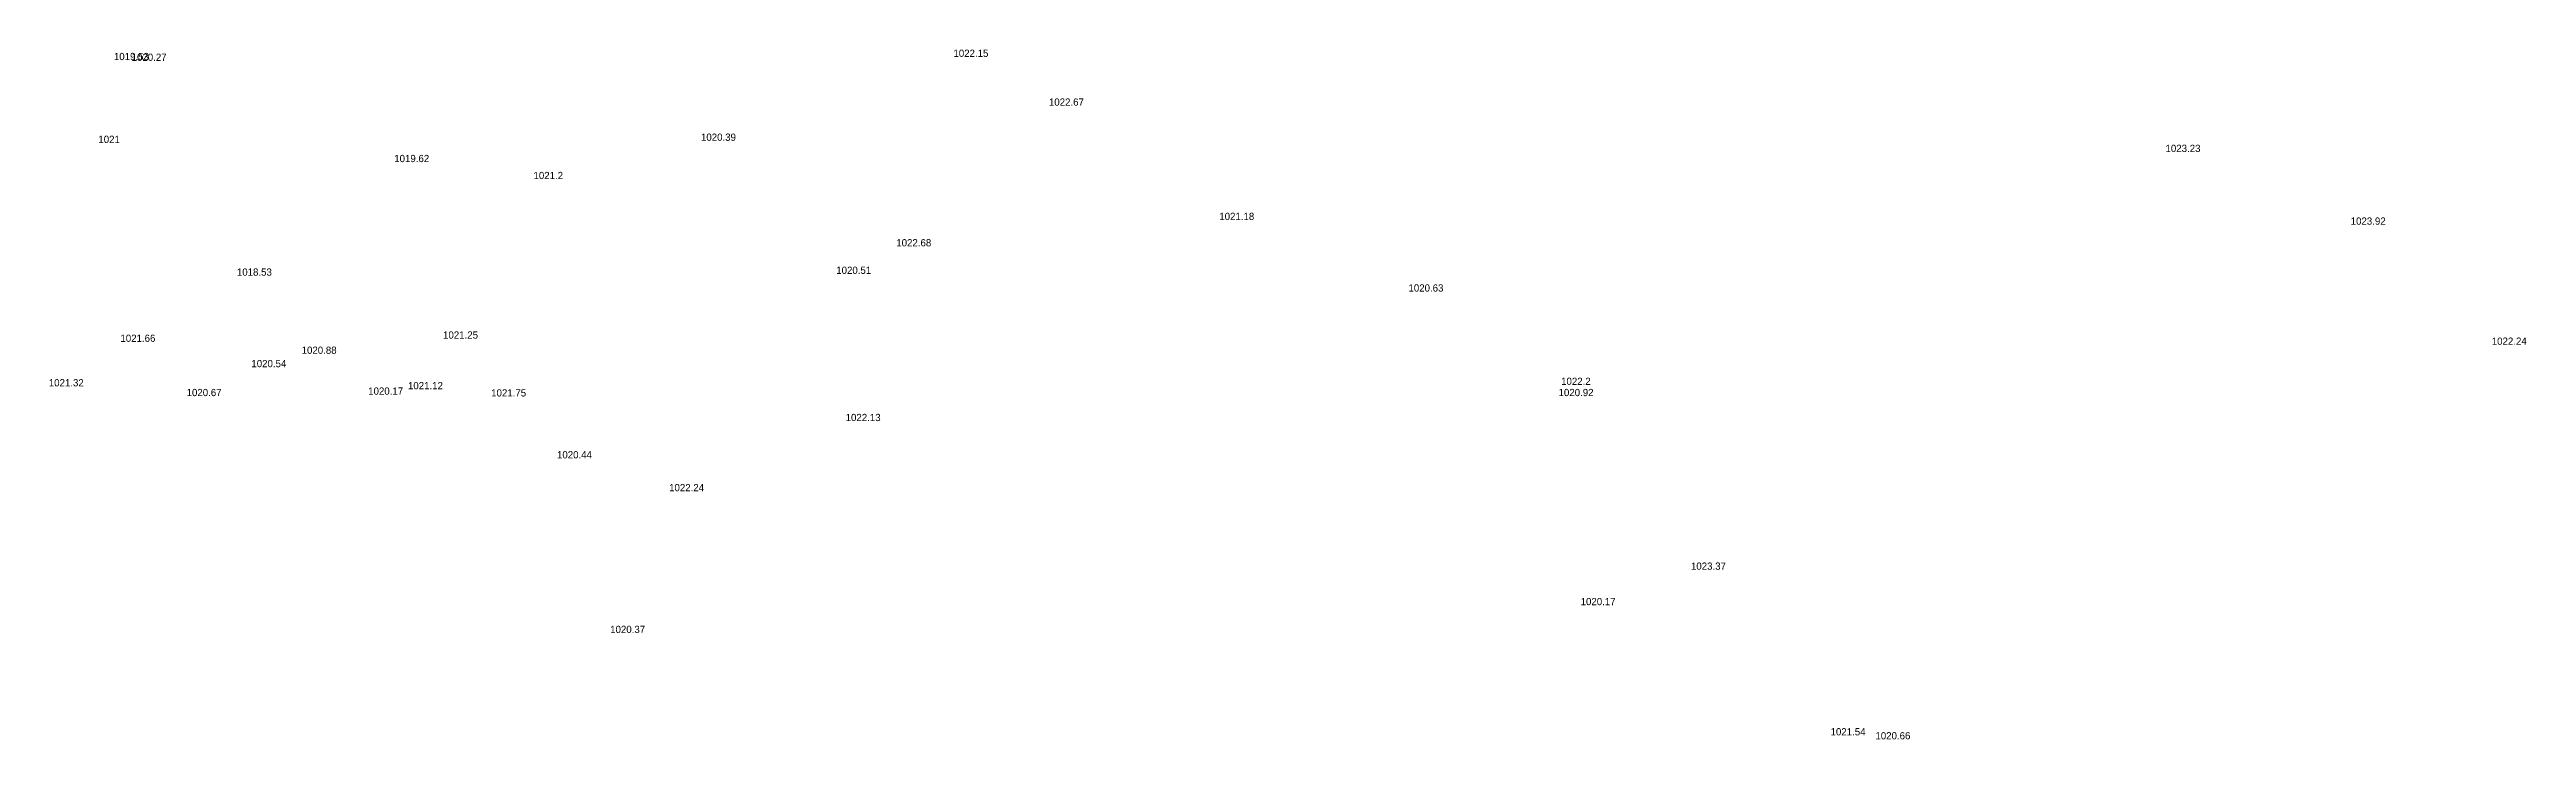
# Model space of a CAD drawing. Header units: inches. Extents: x 628884 to 629912, y 4519174 to 4520145.
# Drawn here: x 629614.2 to 629682.7, y 4519231.3 to 4519250.4 of the extents above; entities that cross this region are included whole.
import ezdxf

# ---------------------------------------------------------------- set-up
doc = ezdxf.new("R2010")
doc.units = ezdxf.units.IN
doc.header["$MEASUREMENT"] = 0

msp = doc.modelspace()

# ---------------------------------------------------------------- texts
for s, p in [('1022.15', (629639.19, 4519250.21, 1022.15)), ('1019.53', (629615.98, 4519250.12, 1019.53)), ('1020.27', (629616.47, 4519250.1, 1020.27)), ('1022.67', (629641.83, 4519248.86, 1022.67)), ('1021', (629615.55, 4519247.83, 1021)), ('1020.39', (629632.21, 4519247.89, 1020.39)), ('1023.23', (629672.7, 4519247.58, 1023.23)), ('1019.62', (629623.73, 4519247.3, 1019.62)), ('1021.2', (629627.58, 4519246.83, 1021.2)), ('1021.18', (629646.54, 4519245.7, 1021.18)), ('1023.92', (629677.82, 4519245.57, 1023.92)), ('1022.68', (629637.61, 4519244.97, 1022.68)), ('1018.53', (629619.38, 4519244.16, 1018.53)), ('1020.51', (629635.95, 4519244.21, 1020.51)), ('1020.63', (629651.77, 4519243.72, 1020.63)), ('1021.66', (629616.16, 4519242.33, 1021.66)), ('1020.88', (629621.17, 4519242, 1020.88)), ('1021.25', (629625.08, 4519242.42, 1021.25)), ('1022.24', (629681.72, 4519242.25, 1022.24)), ('1020.54', (629619.78, 4519241.63, 1020.54)), ('1021.32', (629614.18, 4519241.1, 1021.32)), ('1020.67', (629617.99, 4519240.83, 1020.67)), ('1020.17', (629623.01, 4519240.87, 1020.17)), ('1021.12', (629624.11, 4519241.02, 1021.12)), ('1021.75', (629626.41, 4519240.82, 1021.75)), ('1020.92', (629655.92, 4519240.83, 1020.92)), ('1022.2', (629655.99, 4519241.14, 1022.2)), ('1022.13', (629636.21, 4519240.14, 1022.13)), ('1020.44', (629628.23, 4519239.11, 1020.44)), ('1022.24', (629631.33, 4519238.2, 1022.24)), ('1023.37', (629659.58, 4519236.03, 1023.37)), ('1020.17', (629656.53, 4519235.05, 1020.17)), ('1020.37', (629629.7, 4519234.28, 1020.37)), ('1021.54', (629663.44, 4519231.45, 1021.54)), ('1020.66', (629664.68, 4519231.34, 1020.66))]:
    msp.add_text(s, height=0.2).set_placement(p)

doc.saveas('drawing.dxf')
